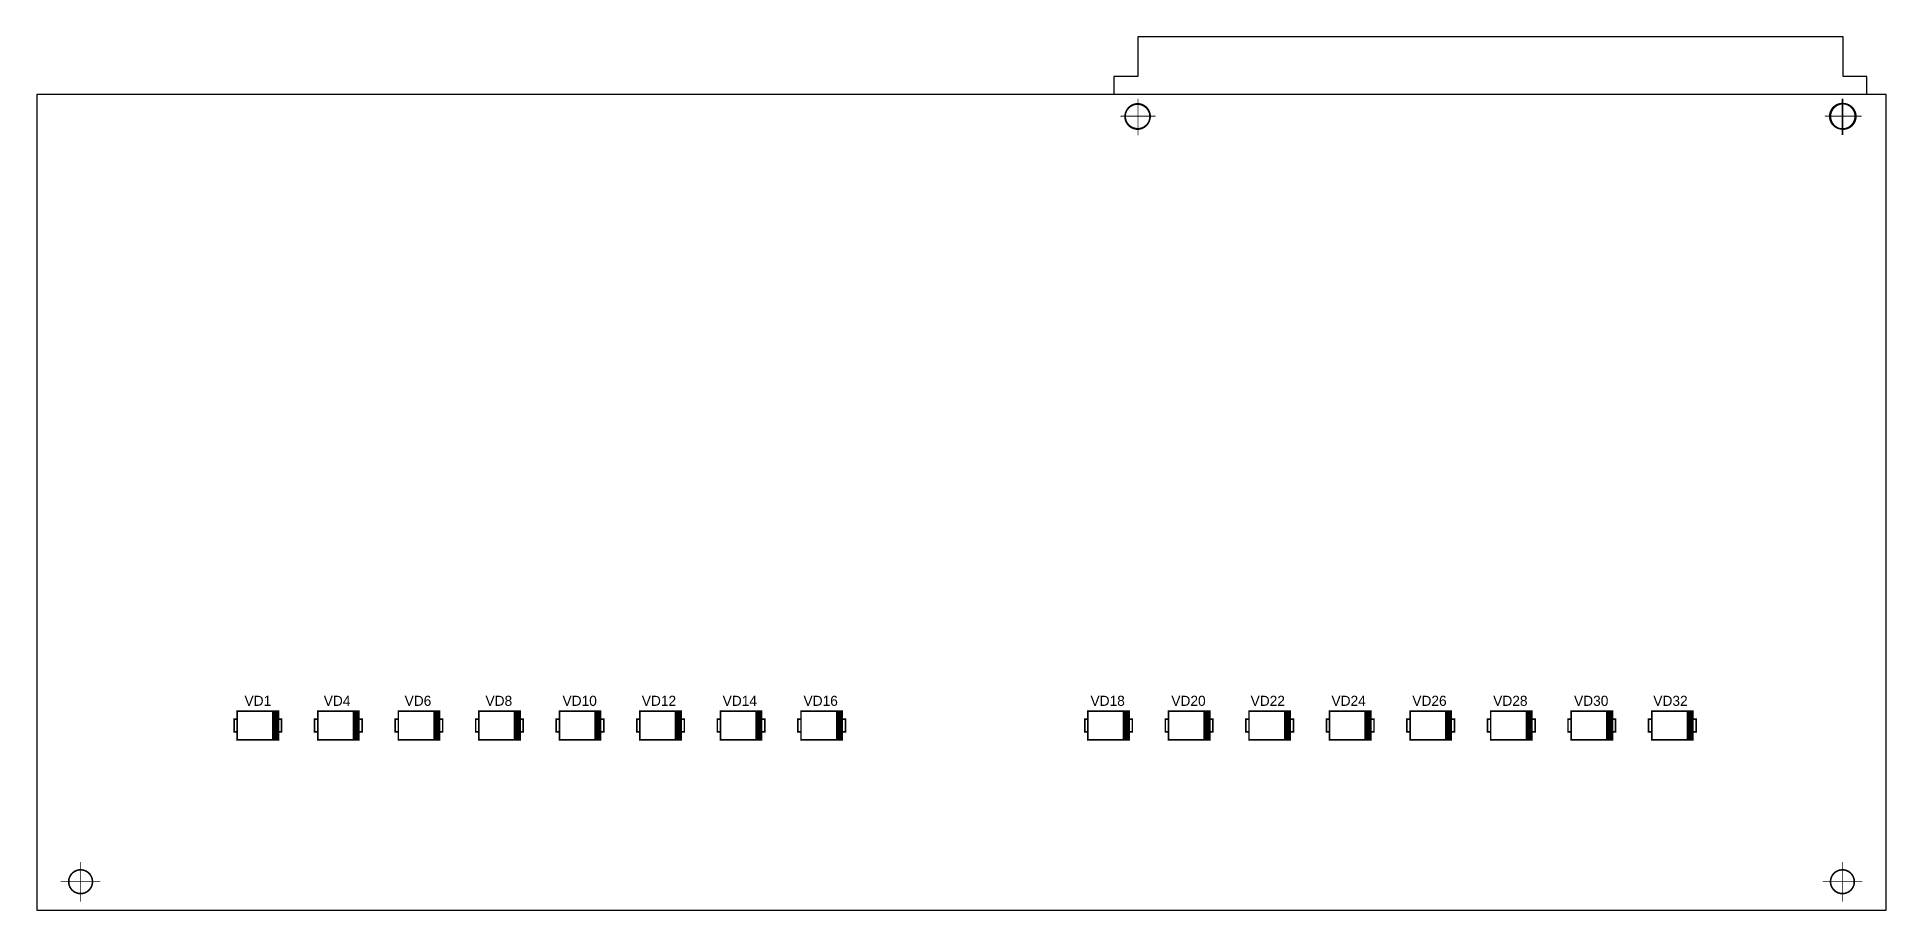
# Model space of a CAD drawing. Extents: x 0 to 557, y 633 to 766.
# Drawn here: x 324 to 557.2, y 644.2 to 754.4 of the extents above; entities that cross this region are included whole.
import ezdxf
from ezdxf.enums import TextEntityAlignment as Align

# ---------------------------------------------------------------- set-up
doc = ezdxf.new("R2010")
doc.units = 0
doc.header["$MEASUREMENT"] = 0
for name, color, linetype in [('BOARD', 7, 'Continuous'), ('BOTTOM', 7, 'Continuous'), ('TOP', 7, 'Continuous')]:
    doc.layers.add(name, color=color, linetype=linetype)

msp = doc.modelspace()

# ---------------------------------------------------------------- texts
at = {"layer": 'BOTTOM', "width": 1.019685}
for s, p in [('VD1', (351.861, 670)), ('VD4', (361.861, 670)), ('VD6', (372.061, 670)), ('VD8', (382.261, 670)), ('VD10', (392.461, 670)), ('VD12', (402.461, 670)), ('VD14', (412.661, 670)), ('VD16', (422.861, 670)), ('VD18', (459.061, 670)), ('VD20', (469.261, 670)), ('VD22', (479.261, 670)), ('VD24', (489.461, 670)), ('VD26', (499.661, 670)), ('VD28', (509.861, 670)), ('VD30', (520.061, 670)), ('VD32', (530.061, 670))]:
    msp.add_text(s, height=1.27, dxfattribs=at).set_placement(p, align=Align.CENTER)

# ---------------------------------------------------------------- linework, layer by layer
at = {"layer": 'BOARD'}
msp.add_lwpolyline([(557.25, 747.12), (324, 747.12), (324, 644.25), (557.25, 644.25)], close=True, dxfattribs=at)
at = {"layer": 'BOTTOM'}
for points, const_width in [([(462.878, 746.547), (462.878, 741.947)], 0.1), ([(551.797, 746.578), (551.797, 741.978)], 0.1), ([(460.678, 744.347), (465.078, 744.347)], 0.1), ([(549.597, 744.378), (554.197, 744.378)], 0.1), ([(349.261, 666.725), (348.861, 666.725), (348.861, 668.325), (349.261, 668.325)], 0.2), ([(354.461, 669.327), (354.461, 665.723), (349.261, 665.723), (349.261, 669.327), (354.461, 669.327)], 0.2), ([(353.761, 669.327), (353.761, 665.723)], 0.2), ([(353.861, 669.327), (353.861, 665.723)], 0.2), ([(353.961, 669.327), (353.961, 665.723)], 0.2), ([(354.061, 669.327), (354.061, 665.723)], 0.2), ([(354.161, 669.327), (354.161, 665.723)], 0.2), ([(354.261, 669.327), (354.261, 665.723)], 0.2), ([(354.461, 666.725), (354.861, 666.725), (354.861, 668.325), (354.261, 668.325)], 0.2), ([(354.361, 669.327), (354.361, 665.723)], 0.2), ([(359.421, 666.725), (359.021, 666.725), (359.021, 668.325), (359.421, 668.325)], 0.2), ([(364.621, 669.327), (364.621, 665.723), (359.421, 665.723), (359.421, 669.327), (364.621, 669.327)], 0.2), ([(363.921, 669.327), (363.921, 665.723)], 0.2), ([(364.021, 669.327), (364.021, 665.723)], 0.2), ([(364.121, 669.327), (364.121, 665.723)], 0.2), ([(364.221, 669.327), (364.221, 665.723)], 0.2), ([(364.321, 669.327), (364.321, 665.723)], 0.2), ([(364.421, 669.327), (364.421, 665.723)], 0.2), ([(364.621, 666.725), (365.021, 666.725), (365.021, 668.325), (364.421, 668.325)], 0.2), ([(364.521, 669.327), (364.521, 665.723)], 0.2), ([(369.581, 666.725), (369.181, 666.725), (369.181, 668.325), (369.581, 668.325)], 0.2), ([(374.781, 669.327), (374.781, 665.723), (369.581, 665.723), (369.581, 669.327), (374.781, 669.327)], 0.2), ([(374.081, 669.327), (374.081, 665.723)], 0.2), ([(374.181, 669.327), (374.181, 665.723)], 0.2), ([(374.281, 669.327), (374.281, 665.723)], 0.2), ([(374.381, 669.327), (374.381, 665.723)], 0.2), ([(374.481, 669.327), (374.481, 665.723)], 0.2), ([(374.581, 669.327), (374.581, 665.723)], 0.2), ([(374.781, 666.725), (375.181, 666.725), (375.181, 668.325), (374.581, 668.325)], 0.2), ([(374.681, 669.327), (374.681, 665.723)], 0.2), ([(379.741, 666.725), (379.341, 666.725), (379.341, 668.325), (379.741, 668.325)], 0.2), ([(384.941, 669.327), (384.941, 665.723), (379.741, 665.723), (379.741, 669.327), (384.941, 669.327)], 0.2), ([(384.241, 669.327), (384.241, 665.723)], 0.2), ([(384.341, 669.327), (384.341, 665.723)], 0.2), ([(384.441, 669.327), (384.441, 665.723)], 0.2), ([(384.541, 669.327), (384.541, 665.723)], 0.2), ([(384.641, 669.327), (384.641, 665.723)], 0.2), ([(384.741, 669.327), (384.741, 665.723)], 0.2), ([(384.941, 666.725), (385.341, 666.725), (385.341, 668.325), (384.741, 668.325)], 0.2), ([(384.841, 669.327), (384.841, 665.723)], 0.2), ([(389.901, 666.725), (389.501, 666.725), (389.501, 668.325), (389.901, 668.325)], 0.2), ([(395.101, 669.327), (395.101, 665.723), (389.901, 665.723), (389.901, 669.327), (395.101, 669.327)], 0.2), ([(394.401, 669.327), (394.401, 665.723)], 0.2), ([(394.501, 669.327), (394.501, 665.723)], 0.2), ([(394.601, 669.327), (394.601, 665.723)], 0.2), ([(394.701, 669.327), (394.701, 665.723)], 0.2), ([(394.801, 669.327), (394.801, 665.723)], 0.2), ([(394.901, 669.327), (394.901, 665.723)], 0.2), ([(395.101, 666.725), (395.501, 666.725), (395.501, 668.325), (394.901, 668.325)], 0.2), ([(395.001, 669.327), (395.001, 665.723)], 0.2), ([(400.061, 666.725), (399.661, 666.725), (399.661, 668.325), (400.061, 668.325)], 0.2), ([(405.261, 669.327), (405.261, 665.723), (400.061, 665.723), (400.061, 669.327), (405.261, 669.327)], 0.2), ([(404.561, 669.327), (404.561, 665.723)], 0.2), ([(404.661, 669.327), (404.661, 665.723)], 0.2), ([(404.761, 669.327), (404.761, 665.723)], 0.2), ([(404.861, 669.327), (404.861, 665.723)], 0.2), ([(404.961, 669.327), (404.961, 665.723)], 0.2), ([(405.061, 669.327), (405.061, 665.723)], 0.2), ([(405.261, 666.725), (405.661, 666.725), (405.661, 668.325), (405.061, 668.325)], 0.2), ([(405.161, 669.327), (405.161, 665.723)], 0.2), ([(410.221, 666.725), (409.821, 666.725), (409.821, 668.325), (410.221, 668.325)], 0.2), ([(415.421, 669.327), (415.421, 665.723), (410.221, 665.723), (410.221, 669.327), (415.421, 669.327)], 0.2), ([(414.721, 669.327), (414.721, 665.723)], 0.2), ([(414.821, 669.327), (414.821, 665.723)], 0.2), ([(414.921, 669.327), (414.921, 665.723)], 0.2), ([(415.021, 669.327), (415.021, 665.723)], 0.2), ([(415.121, 669.327), (415.121, 665.723)], 0.2), ([(415.221, 669.327), (415.221, 665.723)], 0.2), ([(415.421, 666.725), (415.821, 666.725), (415.821, 668.325), (415.221, 668.325)], 0.2), ([(415.321, 669.327), (415.321, 665.723)], 0.2), ([(420.381, 666.725), (419.981, 666.725), (419.981, 668.325), (420.381, 668.325)], 0.2), ([(425.581, 669.327), (425.581, 665.723), (420.381, 665.723), (420.381, 669.327), (425.581, 669.327)], 0.2), ([(424.881, 669.327), (424.881, 665.723)], 0.2), ([(424.981, 669.327), (424.981, 665.723)], 0.2), ([(425.081, 669.327), (425.081, 665.723)], 0.2), ([(425.181, 669.327), (425.181, 665.723)], 0.2), ([(425.281, 669.327), (425.281, 665.723)], 0.2), ([(425.381, 669.327), (425.381, 665.723)], 0.2), ([(425.581, 666.725), (425.981, 666.725), (425.981, 668.325), (425.381, 668.325)], 0.2), ([(425.481, 669.327), (425.481, 665.723)], 0.2), ([(456.576, 666.725), (456.176, 666.725), (456.176, 668.325), (456.576, 668.325)], 0.2), ([(461.776, 669.327), (461.776, 665.723), (456.576, 665.723), (456.576, 669.327), (461.776, 669.327)], 0.2), ([(461.076, 669.327), (461.076, 665.723)], 0.2), ([(461.176, 669.327), (461.176, 665.723)], 0.2), ([(461.276, 669.327), (461.276, 665.723)], 0.2), ([(461.376, 669.327), (461.376, 665.723)], 0.2), ([(461.476, 669.327), (461.476, 665.723)], 0.2), ([(461.576, 669.327), (461.576, 665.723)], 0.2), ([(461.776, 666.725), (462.176, 666.725), (462.176, 668.325), (461.576, 668.325)], 0.2), ([(461.676, 669.327), (461.676, 665.723)], 0.2), ([(466.736, 666.725), (466.336, 666.725), (466.336, 668.325), (466.736, 668.325)], 0.2), ([(471.936, 669.327), (471.936, 665.723), (466.736, 665.723), (466.736, 669.327), (471.936, 669.327)], 0.2), ([(471.236, 669.327), (471.236, 665.723)], 0.2), ([(471.336, 669.327), (471.336, 665.723)], 0.2), ([(471.436, 669.327), (471.436, 665.723)], 0.2), ([(471.536, 669.327), (471.536, 665.723)], 0.2), ([(471.636, 669.327), (471.636, 665.723)], 0.2), ([(471.736, 669.327), (471.736, 665.723)], 0.2), ([(471.936, 666.725), (472.336, 666.725), (472.336, 668.325), (471.736, 668.325)], 0.2), ([(471.836, 669.327), (471.836, 665.723)], 0.2), ([(476.896, 666.725), (476.496, 666.725), (476.496, 668.325), (476.896, 668.325)], 0.2), ([(482.096, 669.327), (482.096, 665.723), (476.896, 665.723), (476.896, 669.327), (482.096, 669.327)], 0.2), ([(481.396, 669.327), (481.396, 665.723)], 0.2), ([(481.496, 669.327), (481.496, 665.723)], 0.2), ([(481.596, 669.327), (481.596, 665.723)], 0.2), ([(481.696, 669.327), (481.696, 665.723)], 0.2), ([(481.796, 669.327), (481.796, 665.723)], 0.2), ([(481.896, 669.327), (481.896, 665.723)], 0.2), ([(482.096, 666.725), (482.496, 666.725), (482.496, 668.325), (481.896, 668.325)], 0.2), ([(481.996, 669.327), (481.996, 665.723)], 0.2), ([(487.056, 666.725), (486.656, 666.725), (486.656, 668.325), (487.056, 668.325)], 0.2), ([(492.256, 669.327), (492.256, 665.723), (487.056, 665.723), (487.056, 669.327), (492.256, 669.327)], 0.2), ([(491.556, 669.327), (491.556, 665.723)], 0.2), ([(491.656, 669.327), (491.656, 665.723)], 0.2), ([(491.756, 669.327), (491.756, 665.723)], 0.2), ([(491.856, 669.327), (491.856, 665.723)], 0.2), ([(491.956, 669.327), (491.956, 665.723)], 0.2), ([(492.056, 669.327), (492.056, 665.723)], 0.2), ([(492.256, 666.725), (492.656, 666.725), (492.656, 668.325), (492.056, 668.325)], 0.2), ([(492.156, 669.327), (492.156, 665.723)], 0.2), ([(497.216, 666.725), (496.816, 666.725), (496.816, 668.325), (497.216, 668.325)], 0.2), ([(502.416, 669.327), (502.416, 665.723), (497.216, 665.723), (497.216, 669.327), (502.416, 669.327)], 0.2), ([(501.716, 669.327), (501.716, 665.723)], 0.2), ([(501.816, 669.327), (501.816, 665.723)], 0.2), ([(501.916, 669.327), (501.916, 665.723)], 0.2), ([(502.016, 669.327), (502.016, 665.723)], 0.2), ([(502.116, 669.327), (502.116, 665.723)], 0.2), ([(502.216, 669.327), (502.216, 665.723)], 0.2), ([(502.416, 666.725), (502.816, 666.725), (502.816, 668.325), (502.216, 668.325)], 0.2), ([(502.316, 669.327), (502.316, 665.723)], 0.2), ([(507.376, 666.725), (506.976, 666.725), (506.976, 668.325), (507.376, 668.325)], 0.2), ([(512.576, 669.327), (512.576, 665.723), (507.376, 665.723), (507.376, 669.327), (512.576, 669.327)], 0.2), ([(511.876, 669.327), (511.876, 665.723)], 0.2), ([(511.976, 669.327), (511.976, 665.723)], 0.2), ([(512.076, 669.327), (512.076, 665.723)], 0.2), ([(512.176, 669.327), (512.176, 665.723)], 0.2), ([(512.276, 669.327), (512.276, 665.723)], 0.2), ([(512.376, 669.327), (512.376, 665.723)], 0.2), ([(512.576, 666.725), (512.976, 666.725), (512.976, 668.325), (512.376, 668.325)], 0.2), ([(512.476, 669.327), (512.476, 665.723)], 0.2), ([(517.536, 666.725), (517.136, 666.725), (517.136, 668.325), (517.536, 668.325)], 0.2), ([(522.736, 669.327), (522.736, 665.723), (517.536, 665.723), (517.536, 669.327), (522.736, 669.327)], 0.2), ([(522.036, 669.327), (522.036, 665.723)], 0.2), ([(522.136, 669.327), (522.136, 665.723)], 0.2), ([(522.236, 669.327), (522.236, 665.723)], 0.2), ([(522.336, 669.327), (522.336, 665.723)], 0.2), ([(522.436, 669.327), (522.436, 665.723)], 0.2), ([(522.536, 669.327), (522.536, 665.723)], 0.2), ([(522.736, 666.725), (523.136, 666.725), (523.136, 668.325), (522.536, 668.325)], 0.2), ([(522.636, 669.327), (522.636, 665.723)], 0.2), ([(527.696, 666.725), (527.296, 666.725), (527.296, 668.325), (527.696, 668.325)], 0.2), ([(532.896, 669.327), (532.896, 665.723), (527.696, 665.723), (527.696, 669.327), (532.896, 669.327)], 0.2), ([(532.196, 669.327), (532.196, 665.723)], 0.2), ([(532.296, 669.327), (532.296, 665.723)], 0.2), ([(532.396, 669.327), (532.396, 665.723)], 0.2), ([(532.496, 669.327), (532.496, 665.723)], 0.2), ([(532.596, 669.327), (532.596, 665.723)], 0.2), ([(532.696, 669.327), (532.696, 665.723)], 0.2), ([(532.896, 666.725), (533.296, 666.725), (533.296, 668.325), (532.696, 668.325)], 0.2), ([(532.796, 669.327), (532.796, 665.723)], 0.2), ([(329.5, 650.32), (329.5, 645.32)], 0.1), ([(551.75, 650.32), (551.75, 645.32)], 0.1), ([(327, 647.82), (332, 647.82)], 0.1), ([(549.25, 647.82), (554.25, 647.82)], 0.1)]:
    msp.add_lwpolyline(points, dxfattribs=dict(at, const_width=const_width))
at = {"layer": 'BOTTOM', "const_width": 0.2}
for points in [[(462.828, 742.74, -0.999936), (462.828, 745.885, -1.000064), (462.828, 742.74)], [(551.847, 742.739, -1.000125), (551.848, 745.947, -0.999875), (551.847, 742.739)], [(329.5, 646.32, -1), (329.5, 649.32, -1), (329.5, 646.32)], [(551.75, 646.32, -1), (551.75, 649.32, -1), (551.75, 646.32)]]:
    msp.add_lwpolyline(points, format="xyb", dxfattribs=at)
at = {"layer": 'TOP'}
for p, q in [((547.85, 754.36), (462.85, 754.36)), ((462.85, 754.36), (462.85, 749.36)), ((551.85, 754.36), (547.85, 754.36)), ((551.85, 749.36), (551.85, 754.36)), ((462.85, 749.36), (459.85, 749.36)), ((459.85, 749.36), (459.85, 747.12)), ((554.85, 749.36), (551.85, 749.36)), ((554.85, 747.12), (554.85, 749.36))]:
    msp.add_line(p, q, dxfattribs=at)
at = {"layer": 'TOP', "const_width": 0.1}
for points in [[(462.9, 746.595), (462.9, 741.995)], [(551.7, 746.595), (551.7, 741.995)], [(460.7, 744.395), (465.1, 744.395)], [(549.5, 744.395), (554.1, 744.395)]]:
    msp.add_lwpolyline(points, dxfattribs=at)
at = {"layer": 'TOP', "const_width": 0.2}
for points in [[(462.85, 742.788, -1), (462.85, 745.932, -1), (462.85, 742.788)], [(551.75, 742.756, -1), (551.75, 745.964, -1), (551.75, 742.756)]]:
    msp.add_lwpolyline(points, format="xyb", dxfattribs=at)

msp.set_redraw_order([(e.dxf.handle, doc.entitydb.next_handle()) for e in msp.query("TEXT MTEXT ATTDEF DIMENSION ARC_DIMENSION")])  # texts and dimensions are drawn at this point

doc.saveas('drawing.dxf')
